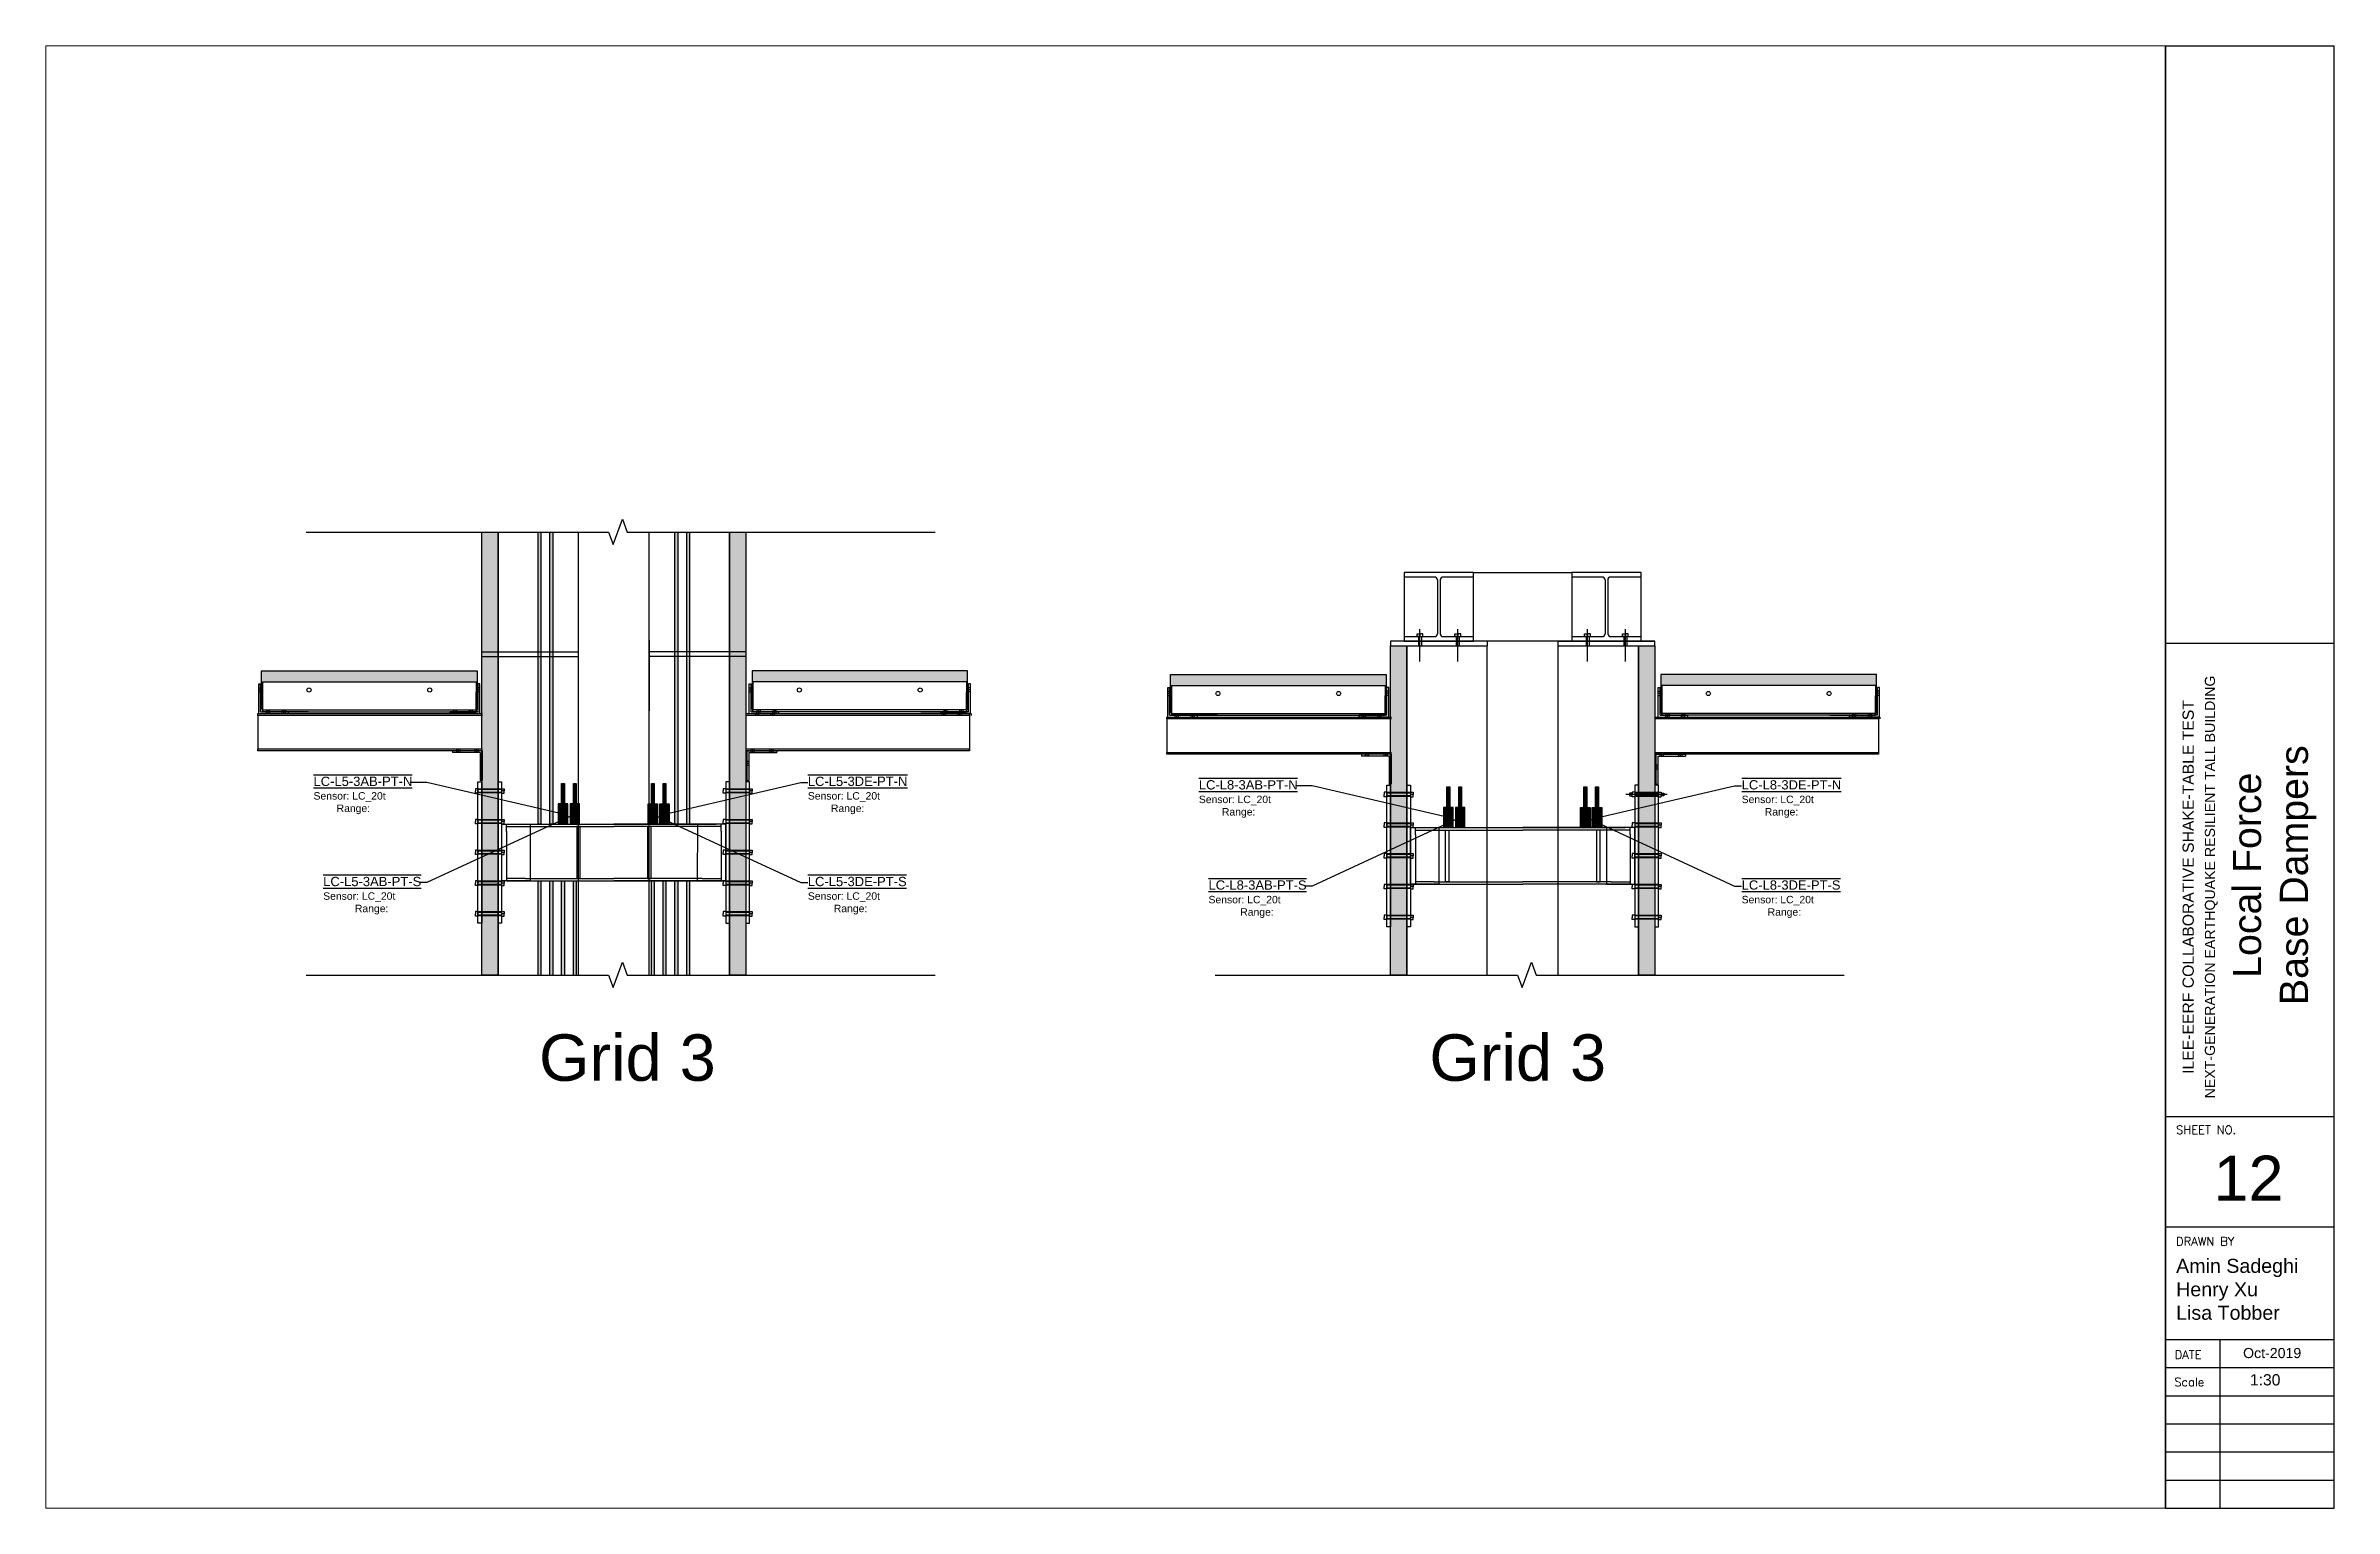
# Paper-space layout '12PT Donut Load Cells' of a CAD drawing. Header units: millimetres. Extents: x 15 to 422, y 10 to 270.
# The model-space entities are those that its viewports show. They can reach past a viewport. Long polylines and large blocks are cut down to what shows.
import ezdxf
from ezdxf import colors
from ezdxf.entities.mleader import LeaderData, LeaderLine
from ezdxf.math import Vec2, Vec3

# ---------------------------------------------------------------- set-up
doc = ezdxf.new("R2010")
doc.units = ezdxf.units.MM
doc.header["$MEASUREMENT"] = 0
for name, pattern in [('ACAD_ISO02W100', [15, 12, -3]), ('CENTER', [50.8, 31.75, -6.35, 6.35, -6.35]), ('DASHED', [19.05, 12.7, -6.35])]:
    doc.linetypes.add(name, pattern=pattern)
for name, color, linetype in [('center', 7, 'CENTER'), ('Dashed', 7, 'DASHED'), ('greygrid', 252, 'CENTER'), ('notation', 6, 'Continuous'), ('Plot', 254, 'Continuous'), ('SolidLine', 7, 'Continuous')]:
    doc.layers.add(name, color=color, linetype=linetype)
doc.styles.get("Standard").update_dxf_attribs({"font": 'arial.ttf'})
doc.styles.add('style1', font='arial.ttf', dxfattribs={"height": 2.5})

psp = doc.layouts.new('12PT Donut Load Cells')

# ---------------------------------------------------------------- texts
at = {"insert": (407, 33.83), "char_height": 2, "width": 9.8438, "attachment_point": 1}
psp.add_mtext('1:30', dxfattribs=at)
at = {"layer": 'SolidLine', "insert": (411.41, 122.54), "char_height": 5, "attachment_point": 5, "rotation": 90, "style": 'style1'}
psp.add_mtext_dynamic_manual_height_columns('\\pxqc;Local Force\\PBase Dampers', width=98.8509, gutter_width=4.71, heights=[18.7], dxfattribs=at)
at = {"layer": 'SolidLine', "insert": (406.76, 68.68), "char_height": 8, "attachment_point": 5, "style": 'style1'}
psp.add_mtext_dynamic_manual_height_columns('\\pxqc;12', width=21.402, gutter_width=4.71, heights=[6.57], dxfattribs=at)

msp = doc.modelspace()

# ---------------------------------------------------------------- texts
at = {"layer": 'greygrid', "lineweight": -2, "ltscale": 0.2, "char_height": 250, "attachment_point": 5}
for insert in [(147159, 7264), (151950, 7264)]:
    msp.add_mtext_dynamic_manual_height_columns('Grid 3', width=5195.11, gutter_width=50, heights=[0], dxfattribs=dict(at, insert=insert))

# ---------------------------------------------------------------- blocks, each defined once
blk = doc.blocks.new('Sign')
at = {"layer": 'SolidLine'}
for p, q in [((392, 270), (422, 270)), ((392, 270), (392, 10)), ((422, 10), (422, 270)), ((392, 163.78), (422, 163.78)), ((392, 79.67), (422, 79.67)), ((392, 60), (422, 60)), ((392, 40), (422, 40)), ((401.67, 40), (401.67, 10)), ((392, 35), (422, 35)), ((392, 30), (422, 30)), ((392, 25), (422, 25)), ((392, 20), (422, 20)), ((392, 15), (422, 15)), ((392, 10), (422, 10))]:
    blk.add_line(p, q, dxfattribs=at)
at = {"layer": 'SolidLine', "attachment_point": 5, "rotation": 90, "style": 'style1'}
for s, width, heights, insert, char_height in [('\\pxqc;{\\C256;\\c0;NEXT-GENERATION EARTHQUAKE RESILIENT TALL BUILDING }', 88.7528, [7.26], (400.14, 120.45), 1.8), ('{\\C256;\\c0;ILEE-EERF COLLABORATIVE SHAKE-TABLE TEST }', 72.1629, [5.73], (396.04, 120.45), 2)]:
    blk.add_mtext_dynamic_manual_height_columns(s, width=width, gutter_width=4.71, heights=heights, dxfattribs=dict(at, insert=insert, char_height=char_height))
at = {"layer": 'SolidLine', "attachment_point": 1, "style": 'style1'}
for s, width, heights, insert, char_height in [('{\\Fsimplex|c134;SHEET NO.}', 16.7819, [2.56], (393.88, 78.02), 1.5), ('{\\Fsimplex|c134;DRAWN BY}', 19.2289, [2.02], (393.88, 58.19), 1.5), ('Amin Sadeghi\\PHenry Xu\\PLisa Tobber', 26.2669, [12.46], (393.88, 54.34), 2.5), ('{\\Fsimplex|c134;DATE}', 7.0156, [1.25], (393.63, 38.03), 1.5), ('Oct-2019', 15.7439, [1.39], (405.79, 38.49), 1.8), ('{\\Fsimplex|c0;Scale}', 7.0156, [1.25], (393.56, 33.19), 1.5)]:
    blk.add_mtext_dynamic_manual_height_columns(s, width=width, gutter_width=4.71, heights=heights, dxfattribs=dict(at, insert=insert, char_height=char_height))
blk = doc.blocks.new('thread78')
at = {"layer": 'center', "ltscale": 0.1}
blk.add_line((432262, 173781), (432484, 173781), dxfattribs=at)
at = {"layer": 'Dashed', "ltscale": 0.08}
for p, q in [((432309, 173791), (432436, 173791)), ((432309, 173789), (432436, 173789)), ((432309, 173773), (432436, 173773)), ((432309, 173771), (432436, 173771))]:
    blk.add_line(p, q, dxfattribs=at)
at = {"layer": 'SolidLine'}
for p, q in [((432280, 173789), (432280, 173773)), ((432295, 173789), (432280, 173789)), ((432280, 173773), (432295, 173773)), ((432295, 173793), (432295, 173781)), ((432309, 173793), (432295, 173793)), ((432295, 173769), (432295, 173781)), ((432295, 173781), (432309, 173781)), ((432309, 173769), (432295, 173769)), ((432309, 173793), (432309, 173769)), ((432436, 173793), (432450, 173793)), ((432436, 173793), (432436, 173769)), ((432436, 173769), (432450, 173769)), ((432450, 173793), (432450, 173781)), ((432450, 173789), (432465, 173789)), ((432450, 173769), (432450, 173781)), ((432465, 173773), (432450, 173773)), ((432465, 173789), (432465, 173773))]:
    blk.add_line(p, q, dxfattribs=at)
blk = doc.blocks.new('*U168')
at = {"true_color": 0xadddf7}
h = blk.add_hatch(color=141, dxfattribs=at)
h.dxf.hatch_style = 1
h.paths.add_polyline_path([(-1899.5, 926.2), (-1899.5, 719.2), (-1894.25, 719.2), (-1894.25, 811.2), (-1894.25, 866.2), (-744.25, 866.2), (-744.25, 719.2), (-739.5, 719.2), (-739.5, 926.2)])
h = blk.add_hatch(color=141, dxfattribs=at)
h.dxf.hatch_style = 1
h.paths.add_polyline_path([(739.5, 926.2), (1899.5, 926.2), (1899.5, 719.2), (1894.25, 719.2), (1894.25, 811.2), (1894.25, 866.2), (744.25, 866.2), (744.25, 719.2), (739.5, 719.2)])
at = {"layer": 'Plot', "ltscale": 0.1}
for p, q in [((-1894.25, 866.2), (-744.25, 866.2)), ((-1894.25, 866.2), (-1894.25, 706.2)), ((-744.25, 866.2), (-744.25, 706.2)), ((744.25, 866.2), (744.25, 706.2)), ((1894.25, 866.2), (744.25, 866.2)), ((1894.25, 866.2), (1894.25, 706.2)), ((-1914.75, 696.2), (-1914.75, 856.2)), ((-1914.75, 856.2), (-1904.75, 856.2)), ((-1914.75, 835.2), (-1904.75, 835.2)), ((-1914.75, 824.2), (-1904.75, 824.2)), ((-1914.75, 813.2), (-1904.75, 813.2)), ((-1904.75, 706.2), (-1904.75, 856.2)), ((-1894.25, 706.2), (-1894.25, 811.2)), ((-744.25, 706.2), (-744.25, 811.2)), ((-734.75, 706.2), (-734.75, 856.2)), ((-724.75, 856.2), (-734.75, 856.2)), ((-724.75, 835.2), (-734.75, 835.2)), ((-724.75, 824.2), (-734.75, 824.2)), ((-724.75, 813.2), (-734.75, 813.2)), ((-724.75, 696.2), (-724.75, 856.2)), ((724.75, 696.2), (724.75, 856.2)), ((724.75, 856.2), (734.75, 856.2)), ((724.75, 835.2), (734.75, 835.2)), ((724.75, 824.2), (734.75, 824.2)), ((724.75, 813.2), (734.75, 813.2)), ((734.75, 706.2), (734.75, 856.2)), ((744.25, 706.2), (744.25, 811.2)), ((1894.25, 706.2), (1894.25, 811.2)), ((1904.75, 706.2), (1904.75, 856.2)), ((1914.75, 856.2), (1904.75, 856.2)), ((1914.75, 835.2), (1904.75, 835.2)), ((1914.75, 824.2), (1904.75, 824.2)), ((1914.75, 813.2), (1904.75, 813.2)), ((1914.75, 696.2), (1914.75, 856.2)), ((-1919.95, 696.2), (-711.2, 696.2)), ((-1919.95, 686.2), (-1919.95, 696.2)), ((-711.2, 686.2), (-1919.95, 686.2)), ((-1919.95, 686.2), (-1919.95, 506.2)), ((-1914.75, 696.2), (-1754.75, 696.2)), ((-1904.75, 706.2), (-1754.75, 706.2)), ((-1894.25, 716.2), (-744.25, 716.2)), ((-1894.25, 706.2), (-744.25, 706.2)), ((-1894.25, 706.2), (-1648.25, 706.2)), ((-1648.25, 706.2), (-1894.25, 706.2)), ((-1873.75, 696.2), (-1873.75, 706.2)), ((-1873.25, 716.2), (-1873.25, 706.2)), ((-1864.75, 716.2), (-1864.75, 706.2)), ((-1864.75, 696.2), (-1864.75, 706.2)), ((-1856.25, 716.2), (-1856.25, 706.2)), ((-1855.75, 696.2), (-1855.75, 706.2)), ((-1788.75, 696.2), (-1788.75, 706.2)), ((-1788.25, 716.2), (-1788.25, 706.2)), ((-1779.75, 716.2), (-1779.75, 706.2)), ((-1779.75, 696.2), (-1779.75, 706.2)), ((-1771.25, 716.2), (-1771.25, 706.2)), ((-1770.75, 696.2), (-1770.75, 706.2)), ((-1754.75, 696.2), (-1754.75, 706.2)), ((-1754.75, 696.2), (-1754.75, 706.2)), ((-884.75, 696.2), (-884.75, 706.2)), ((-734.75, 706.2), (-884.75, 706.2)), ((-884.75, 696.2), (-884.75, 706.2)), ((-724.75, 696.2), (-884.75, 696.2)), ((-868.75, 696.2), (-868.75, 706.2)), ((-868.25, 716.2), (-868.25, 706.2)), ((-859.75, 716.2), (-859.75, 706.2)), ((-859.75, 696.2), (-859.75, 706.2)), ((-851.25, 716.2), (-851.25, 706.2)), ((-850.75, 696.2), (-850.75, 706.2)), ((-783.75, 696.2), (-783.75, 706.2)), ((-783.25, 716.2), (-783.25, 706.2)), ((-774.75, 716.2), (-774.75, 706.2)), ((-774.75, 696.2), (-774.75, 706.2)), ((-766.25, 716.2), (-766.25, 706.2)), ((-765.75, 696.2), (-765.75, 706.2)), ((711.2, 696.2), (1910.45, 696.2)), ((1910.45, 686.2), (711.2, 686.2)), ((724.75, 696.2), (884.75, 696.2)), ((734.75, 706.2), (884.75, 706.2)), ((1894.25, 716.2), (744.25, 716.2)), ((1894.25, 706.2), (744.25, 706.2)), ((756.25, 696.2), (756.25, 686.2)), ((765.25, 696.2), (765.25, 686.2)), ((765.75, 696.2), (765.75, 706.2)), ((766.25, 716.2), (766.25, 706.2)), ((774.25, 696.2), (774.25, 686.2)), ((774.75, 716.2), (774.75, 706.2)), ((774.75, 696.2), (774.75, 706.2)), ((783.25, 716.2), (783.25, 706.2)), ((783.75, 696.2), (783.75, 706.2)), ((841.25, 696.2), (841.25, 686.2)), ((850.25, 696.2), (850.25, 686.2)), ((850.75, 696.2), (850.75, 706.2)), ((851.25, 716.2), (851.25, 706.2)), ((859.25, 696.2), (859.25, 686.2)), ((859.75, 716.2), (859.75, 706.2)), ((859.75, 696.2), (859.75, 706.2)), ((868.25, 716.2), (868.25, 706.2)), ((868.75, 696.2), (868.75, 706.2)), ((884.75, 696.2), (884.75, 706.2)), ((884.75, 696.2), (884.75, 706.2)), ((1894.25, 706.2), (1648.25, 706.2)), ((1648.25, 706.2), (1894.25, 706.2)), ((1754.75, 696.2), (1754.75, 706.2)), ((1904.75, 706.2), (1754.75, 706.2)), ((1754.75, 696.2), (1754.75, 706.2)), ((1914.75, 696.2), (1754.75, 696.2)), ((1761.25, 696.2), (1761.25, 686.2)), ((1770.25, 696.2), (1770.25, 686.2)), ((1770.75, 696.2), (1770.75, 706.2)), ((1771.25, 716.2), (1771.25, 706.2)), ((1779.25, 696.2), (1779.25, 686.2)), ((1779.75, 716.2), (1779.75, 706.2)), ((1779.75, 696.2), (1779.75, 706.2)), ((1788.25, 716.2), (1788.25, 706.2)), ((1788.75, 696.2), (1788.75, 706.2)), ((1846.25, 696.2), (1846.25, 686.2)), ((1855.25, 696.2), (1855.25, 686.2)), ((1855.75, 696.2), (1855.75, 706.2)), ((1856.25, 716.2), (1856.25, 706.2)), ((1864.25, 696.2), (1864.25, 686.2)), ((1864.75, 716.2), (1864.75, 706.2)), ((1864.75, 696.2), (1864.75, 706.2)), ((1873.25, 716.2), (1873.25, 706.2)), ((1873.75, 696.2), (1873.75, 706.2)), ((1910.45, 696.2), (1910.45, 686.2)), ((1910.45, 686.2), (1910.45, 696.2)), ((1910.45, 686.2), (1910.45, 506.2)), ((1910.45, 686.2), (1910.45, 506.2)), ((1919.95, 686.2), (1919.95, 696.2)), ((-1919.95, 506.2), (-711.2, 506.2)), ((-1919.95, 496.2), (-1919.95, 506.2)), ((-711.2, 496.2), (-1919.95, 496.2)), ((-712.45, 496.2), (-872.45, 496.2)), ((-872.45, 496.2), (-872.45, 486.2)), ((-851.45, 506.2), (-851.45, 496.2)), ((-851.45, 496.2), (-851.45, 486.2)), ((-851.45, 496.2), (-851.45, 486.2)), ((-842.45, 506.2), (-842.45, 496.2)), ((-842.45, 496.2), (-842.45, 486.2)), ((-842.45, 496.2), (-842.45, 486.2)), ((-833.45, 506.2), (-833.45, 496.2)), ((-833.45, 496.2), (-833.45, 486.2)), ((-833.45, 496.2), (-833.45, 486.2)), ((-751.45, 506.2), (-751.45, 496.2)), ((-751.45, 496.2), (-751.45, 486.2)), ((-751.45, 496.2), (-751.45, 486.2)), ((-742.45, 506.2), (-742.45, 496.2)), ((-742.45, 496.2), (-742.45, 486.2)), ((-742.45, 496.2), (-742.45, 486.2)), ((-733.45, 506.2), (-733.45, 496.2)), ((-733.45, 496.2), (-733.45, 486.2)), ((-733.45, 496.2), (-733.45, 486.2)), ((-712.45, 496.2), (-712.45, 336.2)), ((711.2, 506.2), (1910.45, 506.2)), ((1910.45, 496.2), (711.2, 496.2)), ((712.45, 496.2), (712.45, 336.2)), ((712.45, 496.2), (872.45, 496.2)), ((733.45, 506.2), (733.45, 496.2)), ((733.45, 496.2), (733.45, 486.2)), ((742.45, 506.2), (742.45, 496.2)), ((742.45, 496.2), (742.45, 486.2)), ((751.45, 506.2), (751.45, 496.2)), ((751.45, 496.2), (751.45, 486.2)), ((833.45, 506.2), (833.45, 496.2)), ((833.45, 496.2), (833.45, 486.2)), ((842.45, 506.2), (842.45, 496.2)), ((842.45, 496.2), (842.45, 486.2)), ((851.45, 506.2), (851.45, 496.2)), ((851.45, 496.2), (851.45, 486.2)), ((872.45, 496.2), (872.45, 486.2)), ((1910.45, 506.2), (1910.45, 496.2)), ((1910.45, 496.2), (1910.45, 506.2)), ((-722.45, 486.2), (-872.45, 486.2)), ((-722.45, 486.2), (-722.45, 336.2)), ((-712.45, 440.2), (-722.45, 440.2)), ((-712.45, 429.2), (-722.45, 429.2)), ((-712.45, 418.2), (-722.45, 418.2)), ((712.45, 440.2), (722.45, 440.2)), ((712.45, 429.2), (722.45, 429.2)), ((712.45, 418.2), (722.45, 418.2)), ((722.45, 486.2), (722.45, 336.2)), ((722.45, 486.2), (872.45, 486.2)), ((-712.45, 336.2), (-722.45, 336.2)), ((712.45, 336.2), (722.45, 336.2))]:
    blk.add_line(p, q, dxfattribs=at)
for points in [[(-1894.25, 719.2), (-1899.5, 719.2), (-1899.5, 926.2), (-739.5, 926.2), (-739.5, 719.2), (-744.25, 719.2)], [(1894.25, 719.2), (1899.5, 719.2), (1899.5, 926.2), (739.5, 926.2), (739.5, 719.2), (744.25, 719.2)]]:
    blk.add_lwpolyline(points, dxfattribs=at)
for centre in [(-1644.5, 823.2), (-994.5, 823.2), (994.5, 823.2), (1644.5, 823.2)]:
    blk.add_circle(centre, 11, dxfattribs=at)
blk = doc.blocks.new('*U167')
at = {"color": 0, "linetype": 'ByBlock', "lineweight": -2, "transparency": 16777216}
blk.add_blockref('*U168', (0, 0), dxfattribs=at)
blk = doc.blocks.new('*U165')
blk.add_blockref('*U167', (0, -631))
blk = doc.blocks.new('*U166')
at = {"layer": 'Plot', "color": 0, "linetype": 'ByBlock', "lineweight": -2, "transparency": 16777216}
blk.add_blockref('*U165', (0, 0), dxfattribs=at)
blk = doc.blocks.new('*U172')
at = {"true_color": 0xadddf7}
h = blk.add_hatch(color=141, dxfattribs=at)
h.dxf.hatch_style = 1
h.paths.add_polyline_path([(-1899.5, 926.2), (-1899.5, 719.2), (-1894.25, 719.2), (-1894.25, 811.2), (-1894.25, 866.2), (-744.25, 866.2), (-744.25, 719.2), (-739.5, 719.2), (-739.5, 926.2)])
h = blk.add_hatch(color=141, dxfattribs=at)
h.dxf.hatch_style = 1
h.paths.add_polyline_path([(739.5, 926.2), (1899.5, 926.2), (1899.5, 719.2), (1894.25, 719.2), (1894.25, 811.2), (1894.25, 866.2), (744.25, 866.2), (744.25, 719.2), (739.5, 719.2)])
at = {"layer": 'Plot', "ltscale": 0.1}
for p, q in [((-1894.25, 866.2), (-744.25, 866.2)), ((-1894.25, 866.2), (-1894.25, 706.2)), ((-744.25, 866.2), (-744.25, 706.2)), ((744.25, 866.2), (744.25, 706.2)), ((1894.25, 866.2), (744.25, 866.2)), ((1894.25, 866.2), (1894.25, 706.2)), ((-1914.75, 696.2), (-1914.75, 856.2)), ((-1914.75, 856.2), (-1904.75, 856.2)), ((-1914.75, 835.2), (-1904.75, 835.2)), ((-1914.75, 824.2), (-1904.75, 824.2)), ((-1914.75, 813.2), (-1904.75, 813.2)), ((-1904.75, 706.2), (-1904.75, 856.2)), ((-1894.25, 706.2), (-1894.25, 811.2)), ((-744.25, 706.2), (-744.25, 811.2)), ((-734.75, 706.2), (-734.75, 856.2)), ((-724.75, 856.2), (-734.75, 856.2)), ((-724.75, 835.2), (-734.75, 835.2)), ((-724.75, 824.2), (-734.75, 824.2)), ((-724.75, 813.2), (-734.75, 813.2)), ((-724.75, 696.2), (-724.75, 856.2)), ((724.75, 696.2), (724.75, 856.2)), ((724.75, 856.2), (734.75, 856.2)), ((724.75, 835.2), (734.75, 835.2)), ((724.75, 824.2), (734.75, 824.2)), ((724.75, 813.2), (734.75, 813.2)), ((734.75, 706.2), (734.75, 856.2)), ((744.25, 706.2), (744.25, 811.2)), ((1894.25, 706.2), (1894.25, 811.2)), ((1904.75, 706.2), (1904.75, 856.2)), ((1914.75, 856.2), (1904.75, 856.2)), ((1914.75, 835.2), (1904.75, 835.2)), ((1914.75, 824.2), (1904.75, 824.2)), ((1914.75, 813.2), (1904.75, 813.2)), ((1914.75, 696.2), (1914.75, 856.2)), ((-1919.95, 696.2), (-711.2, 696.2)), ((-1919.95, 686.2), (-1919.95, 696.2)), ((-711.2, 686.2), (-1919.95, 686.2)), ((-1919.95, 686.2), (-1919.95, 506.2)), ((-1914.75, 696.2), (-1754.75, 696.2)), ((-1904.75, 706.2), (-1754.75, 706.2)), ((-1894.25, 716.2), (-744.25, 716.2)), ((-1894.25, 706.2), (-744.25, 706.2)), ((-1894.25, 706.2), (-1648.25, 706.2)), ((-1648.25, 706.2), (-1894.25, 706.2)), ((-1873.75, 696.2), (-1873.75, 706.2)), ((-1873.25, 716.2), (-1873.25, 706.2)), ((-1864.75, 716.2), (-1864.75, 706.2)), ((-1864.75, 696.2), (-1864.75, 706.2)), ((-1856.25, 716.2), (-1856.25, 706.2)), ((-1855.75, 696.2), (-1855.75, 706.2)), ((-1788.75, 696.2), (-1788.75, 706.2)), ((-1788.25, 716.2), (-1788.25, 706.2)), ((-1779.75, 716.2), (-1779.75, 706.2)), ((-1779.75, 696.2), (-1779.75, 706.2)), ((-1771.25, 716.2), (-1771.25, 706.2)), ((-1770.75, 696.2), (-1770.75, 706.2)), ((-1754.75, 696.2), (-1754.75, 706.2)), ((-1754.75, 696.2), (-1754.75, 706.2)), ((-884.75, 696.2), (-884.75, 706.2)), ((-734.75, 706.2), (-884.75, 706.2)), ((-884.75, 696.2), (-884.75, 706.2)), ((-724.75, 696.2), (-884.75, 696.2)), ((-868.75, 696.2), (-868.75, 706.2)), ((-868.25, 716.2), (-868.25, 706.2)), ((-859.75, 716.2), (-859.75, 706.2)), ((-859.75, 696.2), (-859.75, 706.2)), ((-851.25, 716.2), (-851.25, 706.2)), ((-850.75, 696.2), (-850.75, 706.2)), ((-783.75, 696.2), (-783.75, 706.2)), ((-783.25, 716.2), (-783.25, 706.2)), ((-774.75, 716.2), (-774.75, 706.2)), ((-774.75, 696.2), (-774.75, 706.2)), ((-766.25, 716.2), (-766.25, 706.2)), ((-765.75, 696.2), (-765.75, 706.2)), ((711.2, 696.2), (1910.45, 696.2)), ((1910.45, 686.2), (711.2, 686.2)), ((724.75, 696.2), (884.75, 696.2)), ((734.75, 706.2), (884.75, 706.2)), ((1894.25, 716.2), (744.25, 716.2)), ((1894.25, 706.2), (744.25, 706.2)), ((756.25, 696.2), (756.25, 686.2)), ((765.25, 696.2), (765.25, 686.2)), ((765.75, 696.2), (765.75, 706.2)), ((766.25, 716.2), (766.25, 706.2)), ((774.25, 696.2), (774.25, 686.2)), ((774.75, 716.2), (774.75, 706.2)), ((774.75, 696.2), (774.75, 706.2)), ((783.25, 716.2), (783.25, 706.2)), ((783.75, 696.2), (783.75, 706.2)), ((841.25, 696.2), (841.25, 686.2)), ((850.25, 696.2), (850.25, 686.2)), ((850.75, 696.2), (850.75, 706.2)), ((851.25, 716.2), (851.25, 706.2)), ((859.25, 696.2), (859.25, 686.2)), ((859.75, 716.2), (859.75, 706.2)), ((859.75, 696.2), (859.75, 706.2)), ((868.25, 716.2), (868.25, 706.2)), ((868.75, 696.2), (868.75, 706.2)), ((884.75, 696.2), (884.75, 706.2)), ((884.75, 696.2), (884.75, 706.2)), ((1894.25, 706.2), (1648.25, 706.2)), ((1648.25, 706.2), (1894.25, 706.2)), ((1754.75, 696.2), (1754.75, 706.2)), ((1904.75, 706.2), (1754.75, 706.2)), ((1754.75, 696.2), (1754.75, 706.2)), ((1914.75, 696.2), (1754.75, 696.2)), ((1761.25, 696.2), (1761.25, 686.2)), ((1770.25, 696.2), (1770.25, 686.2)), ((1770.75, 696.2), (1770.75, 706.2)), ((1771.25, 716.2), (1771.25, 706.2)), ((1779.25, 696.2), (1779.25, 686.2)), ((1779.75, 716.2), (1779.75, 706.2)), ((1779.75, 696.2), (1779.75, 706.2)), ((1788.25, 716.2), (1788.25, 706.2)), ((1788.75, 696.2), (1788.75, 706.2)), ((1846.25, 696.2), (1846.25, 686.2)), ((1855.25, 696.2), (1855.25, 686.2)), ((1855.75, 696.2), (1855.75, 706.2)), ((1856.25, 716.2), (1856.25, 706.2)), ((1864.25, 696.2), (1864.25, 686.2)), ((1864.75, 716.2), (1864.75, 706.2)), ((1864.75, 696.2), (1864.75, 706.2)), ((1873.25, 716.2), (1873.25, 706.2)), ((1873.75, 696.2), (1873.75, 706.2)), ((1910.45, 696.2), (1910.45, 686.2)), ((1910.45, 686.2), (1910.45, 696.2)), ((1910.45, 686.2), (1910.45, 506.2)), ((1910.45, 686.2), (1910.45, 506.2)), ((1919.95, 686.2), (1919.95, 696.2)), ((-1919.95, 506.2), (-711.2, 506.2)), ((-1919.95, 496.2), (-1919.95, 506.2)), ((-711.2, 496.2), (-1919.95, 496.2)), ((-712.45, 496.2), (-872.45, 496.2)), ((-872.45, 496.2), (-872.45, 486.2)), ((-851.45, 506.2), (-851.45, 496.2)), ((-851.45, 496.2), (-851.45, 486.2)), ((-851.45, 496.2), (-851.45, 486.2)), ((-842.45, 506.2), (-842.45, 496.2)), ((-842.45, 496.2), (-842.45, 486.2)), ((-842.45, 496.2), (-842.45, 486.2)), ((-833.45, 506.2), (-833.45, 496.2)), ((-833.45, 496.2), (-833.45, 486.2)), ((-833.45, 496.2), (-833.45, 486.2)), ((-751.45, 506.2), (-751.45, 496.2)), ((-751.45, 496.2), (-751.45, 486.2)), ((-751.45, 496.2), (-751.45, 486.2)), ((-742.45, 506.2), (-742.45, 496.2)), ((-742.45, 496.2), (-742.45, 486.2)), ((-742.45, 496.2), (-742.45, 486.2)), ((-733.45, 506.2), (-733.45, 496.2)), ((-733.45, 496.2), (-733.45, 486.2)), ((-733.45, 496.2), (-733.45, 486.2)), ((-712.45, 496.2), (-712.45, 336.2)), ((711.2, 506.2), (1910.45, 506.2)), ((1910.45, 496.2), (711.2, 496.2)), ((712.45, 496.2), (712.45, 336.2)), ((712.45, 496.2), (872.45, 496.2)), ((733.45, 506.2), (733.45, 496.2)), ((733.45, 496.2), (733.45, 486.2)), ((742.45, 506.2), (742.45, 496.2)), ((742.45, 496.2), (742.45, 486.2)), ((751.45, 506.2), (751.45, 496.2)), ((751.45, 496.2), (751.45, 486.2)), ((833.45, 506.2), (833.45, 496.2)), ((833.45, 496.2), (833.45, 486.2)), ((842.45, 506.2), (842.45, 496.2)), ((842.45, 496.2), (842.45, 486.2)), ((851.45, 506.2), (851.45, 496.2)), ((851.45, 496.2), (851.45, 486.2)), ((872.45, 496.2), (872.45, 486.2)), ((1910.45, 506.2), (1910.45, 496.2)), ((1910.45, 496.2), (1910.45, 506.2)), ((-722.45, 486.2), (-872.45, 486.2)), ((-722.45, 486.2), (-722.45, 336.2)), ((-712.45, 440.2), (-722.45, 440.2)), ((-712.45, 429.2), (-722.45, 429.2)), ((-712.45, 418.2), (-722.45, 418.2)), ((712.45, 440.2), (722.45, 440.2)), ((712.45, 429.2), (722.45, 429.2)), ((712.45, 418.2), (722.45, 418.2)), ((722.45, 486.2), (722.45, 336.2)), ((722.45, 486.2), (872.45, 486.2)), ((-712.45, 336.2), (-722.45, 336.2)), ((712.45, 336.2), (722.45, 336.2))]:
    blk.add_line(p, q, dxfattribs=at)
for points in [[(-1894.25, 719.2), (-1899.5, 719.2), (-1899.5, 926.2), (-739.5, 926.2), (-739.5, 719.2), (-744.25, 719.2)], [(1894.25, 719.2), (1899.5, 719.2), (1899.5, 926.2), (739.5, 926.2), (739.5, 719.2), (744.25, 719.2)]]:
    blk.add_lwpolyline(points, dxfattribs=at)
for centre in [(-1644.5, 823.2), (-994.5, 823.2), (994.5, 823.2), (1644.5, 823.2)]:
    blk.add_circle(centre, 11, dxfattribs=at)
blk = doc.blocks.new('*U171')
at = {"color": 0, "linetype": 'ByBlock', "lineweight": -2, "transparency": 16777216}
blk.add_blockref('*U172', (0, 0), dxfattribs=at)
blk = doc.blocks.new('*U169')
blk.add_blockref('*U171', (0, -631))
blk = doc.blocks.new('*U170')
at = {"layer": 'Plot', "color": 0, "linetype": 'ByBlock', "lineweight": -2, "transparency": 16777216}
blk.add_blockref('*U169', (0, 0), dxfattribs=at)

# ---------------------------------------------------------------- hatches: boundary and pattern name
h = msp.add_hatch(color=9)
h.dxf.hatch_style = 1
h.paths.add_polyline_path([(146464, 10093), (146375, 10093), (146375, 7710), (146464, 7710)])
h = msp.add_hatch(color=256)
h.dxf.hatch_style = 1
h.paths.add_polyline_path([(146693, 10093), (146678, 10093), (146678, 8522), (146693, 8522)])
h = msp.add_hatch(color=256)
h.dxf.hatch_style = 1
h.paths.add_polyline_path([(146757, 10093), (146742, 10093), (146742, 8522), (146757, 8522)])
h = msp.add_hatch(color=256)
h.dxf.hatch_style = 1
h.paths.add_polyline_path([(147430, 10093), (147415, 10093), (147415, 8522), (147430, 8522)])
h = msp.add_hatch(color=256)
h.dxf.hatch_style = 1
h.paths.add_polyline_path([(147494, 10093), (147478, 10093), (147478, 8522), (147494, 8522)])
h = msp.add_hatch(color=9)
h.dxf.hatch_style = 1
h.paths.add_polyline_path([(147797, 10093), (147708, 10093), (147708, 7710), (147797, 7710)])
h = msp.add_hatch(color=9)
h.dxf.hatch_style = 1
h.paths.add_polyline_path([(151354, 9481), (151265, 9481), (151265, 7710), (151354, 7710)])
h = msp.add_hatch(color=9)
h.dxf.hatch_style = 1
h.paths.add_polyline_path([(152688, 9481), (152599, 9481), (152599, 7710), (152688, 7710)])
h = msp.add_hatch(color=1)
h.dxf.hatch_style = 1
h.paths.add_polyline_path([(146838, 8630), (146787, 8630), (146787, 8522), (146838, 8522)])
h = msp.add_hatch(color=256)
h.dxf.hatch_style = 1
h.paths.add_polyline_path([(146820, 8741), (146805, 8741), (146805, 8630), (146820, 8630)])
h = msp.add_hatch(color=1)
h.dxf.hatch_style = 1
h.paths.add_polyline_path([(146902, 8630), (146851, 8630), (146851, 8522), (146902, 8522)])
h = msp.add_hatch(color=256)
h.dxf.hatch_style = 1
h.paths.add_polyline_path([(146884, 8741), (146869, 8741), (146869, 8630), (146884, 8630)])
h = msp.add_hatch(color=1)
h.dxf.hatch_style = 1
h.paths.add_polyline_path([(147321, 8630), (147270, 8630), (147270, 8522), (147321, 8522)])
h = msp.add_hatch(color=256)
h.dxf.hatch_style = 1
h.paths.add_polyline_path([(147303, 8741), (147288, 8741), (147288, 8630), (147303, 8630)])
h = msp.add_hatch(color=1)
h.dxf.hatch_style = 1
h.paths.add_polyline_path([(147384, 8630), (147333, 8630), (147333, 8522), (147384, 8522)])
h = msp.add_hatch(color=256)
h.dxf.hatch_style = 1
h.paths.add_polyline_path([(147366, 8741), (147351, 8741), (147351, 8630), (147366, 8630)])
h = msp.add_hatch(color=256)
h.dxf.hatch_style = 1
h.paths.add_polyline_path([(151584, 8722), (151569, 8722), (151569, 8611), (151584, 8611)])
h = msp.add_hatch(color=256)
h.dxf.hatch_style = 1
h.paths.add_polyline_path([(151648, 8722), (151633, 8722), (151633, 8611), (151648, 8611)])
h = msp.add_hatch(color=256)
h.dxf.hatch_style = 1
h.paths.add_polyline_path([(152321, 8722), (152306, 8722), (152306, 8611), (152321, 8611)])
h = msp.add_hatch(color=256)
h.dxf.hatch_style = 1
h.paths.add_polyline_path([(152384, 8722), (152369, 8722), (152369, 8611), (152384, 8611)])
h = msp.add_hatch(color=1)
h.dxf.hatch_style = 1
h.paths.add_polyline_path([(151551, 8503), (151602, 8503), (151602, 8611), (151551, 8611)])
h = msp.add_hatch(color=1)
h.dxf.hatch_style = 1
h.paths.add_polyline_path([(151666, 8611), (151615, 8611), (151615, 8503), (151666, 8503)])
h = msp.add_hatch(color=1)
h.dxf.hatch_style = 1
h.paths.add_polyline_path([(152339, 8611), (152288, 8611), (152288, 8503), (152339, 8503)])
h = msp.add_hatch(color=1)
h.dxf.hatch_style = 1
h.paths.add_polyline_path([(152402, 8611), (152351, 8611), (152351, 8503), (152402, 8503)])
h = msp.add_hatch(color=256)
h.dxf.hatch_style = 1
h.paths.add_polyline_path([(146678, 7710), (146693, 7710), (146693, 8217), (146678, 8217)])
h = msp.add_hatch(color=256)
h.dxf.hatch_style = 1
h.paths.add_polyline_path([(146742, 7710), (146757, 7710), (146757, 8217), (146742, 8217)])
h = msp.add_hatch(color=256)
h.dxf.hatch_style = 1
h.paths.add_polyline_path([(146805, 7710), (146820, 7710), (146820, 8217), (146805, 8217)])
h = msp.add_hatch(color=256)
h.dxf.hatch_style = 1
h.paths.add_polyline_path([(146869, 7710), (146884, 7710), (146884, 8217), (146869, 8217)])
h = msp.add_hatch(color=256)
h.dxf.hatch_style = 1
h.paths.add_polyline_path([(147288, 7710), (147303, 7710), (147303, 8217), (147288, 8217)])
h = msp.add_hatch(color=256)
h.dxf.hatch_style = 1
h.paths.add_polyline_path([(147351, 7710), (147366, 7710), (147366, 8217), (147351, 8217)])
h = msp.add_hatch(color=256)
h.dxf.hatch_style = 1
h.paths.add_polyline_path([(147415, 7710), (147430, 7710), (147430, 8217), (147415, 8217)])
h = msp.add_hatch(color=256)
h.dxf.hatch_style = 1
h.paths.add_polyline_path([(147478, 7710), (147493, 7710), (147493, 8217), (147478, 8217)])

# ---------------------------------------------------------------- linework, layer by layer
for points in [[(146375, 10093), (146464, 10093), (146464, 7710), (146375, 7710)], [(147708, 10093), (147797, 10093), (147797, 7710), (147708, 7710)], [(151265, 9481), (151354, 9481), (151354, 7710), (151265, 7710)], [(152599, 9481), (152688, 9481), (152688, 7710), (152599, 7710)], [(146805, 8741), (146820, 8741), (146820, 8630), (146805, 8630)], [(146805, 8741), (146820, 8741), (146820, 8630), (146805, 8630)], [(146869, 8741), (146884, 8741), (146884, 8630), (146869, 8630)], [(146869, 8741), (146884, 8741), (146884, 8630), (146869, 8630)], [(147288, 8741), (147303, 8741), (147303, 8630), (147288, 8630)], [(147288, 8741), (147303, 8741), (147303, 8630), (147288, 8630)], [(147351, 8741), (147366, 8741), (147366, 8630), (147351, 8630)], [(147351, 8741), (147366, 8741), (147366, 8630), (147351, 8630)], [(151569, 8722), (151584, 8722), (151584, 8611), (151569, 8611)], [(151569, 8722), (151584, 8722), (151584, 8611), (151569, 8611)], [(151633, 8722), (151648, 8722), (151648, 8611), (151633, 8611)], [(151633, 8722), (151648, 8722), (151648, 8611), (151633, 8611)], [(152306, 8722), (152321, 8722), (152321, 8611), (152306, 8611)], [(152306, 8722), (152321, 8722), (152321, 8611), (152306, 8611)], [(152369, 8722), (152384, 8722), (152384, 8611), (152369, 8611)], [(152369, 8722), (152384, 8722), (152384, 8611), (152369, 8611)]]:
    msp.add_lwpolyline(points, close=True)
for points in [[(146693, 10093), (146693, 8522), (146678, 8522), (146678, 10093)], [(146693, 10093), (146693, 8522), (146678, 8522), (146678, 10093)], [(146757, 10093), (146757, 8522), (146742, 8522), (146742, 10093)], [(146757, 10093), (146757, 8522), (146742, 8522), (146742, 10093)], [(147430, 10093), (147430, 8522), (147415, 8522), (147415, 10093)], [(147430, 10093), (147430, 8522), (147415, 8522), (147415, 10093)], [(147494, 10093), (147494, 8522), (147478, 8522), (147478, 10093)], [(147494, 10093), (147494, 8522), (147478, 8522), (147478, 10093)], [(146678, 7710), (146678, 8217), (146693, 8217), (146693, 7710)], [(146678, 7710), (146678, 8217), (146693, 8217), (146693, 7710)], [(146742, 7710), (146742, 8217), (146757, 8217), (146757, 7710)], [(146742, 7710), (146742, 8217), (146757, 8217), (146757, 7710)], [(146805, 7710), (146805, 8217), (146820, 8217), (146820, 7710)], [(146805, 7710), (146805, 8217), (146820, 8217), (146820, 7710)], [(146869, 7710), (146869, 8217), (146884, 8217), (146884, 7710)], [(146869, 7710), (146869, 8217), (146884, 8217), (146884, 7710)], [(147288, 7710), (147288, 8217), (147303, 8217), (147303, 7710)], [(147288, 7710), (147288, 8217), (147303, 8217), (147303, 7710)], [(147351, 7710), (147351, 8217), (147366, 8217), (147366, 7710)], [(147351, 7710), (147351, 8217), (147366, 8217), (147366, 7710)], [(147415, 7710), (147415, 8217), (147430, 8217), (147430, 7710)], [(147415, 7710), (147415, 8217), (147430, 8217), (147430, 7710)], [(147478, 7710), (147478, 8217), (147493, 8217), (147493, 7710)], [(147478, 7710), (147478, 8217), (147493, 8217), (147493, 7710)]]:
    msp.add_lwpolyline(points)
at = {"layer": 'center', "ltscale": 0.1}
for p, q in [((151424, 9397), (151424, 9570)), ((151627, 9397), (151627, 9570)), ((152326, 9397), (152326, 9570)), ((152529, 9397), (152529, 9570))]:
    msp.add_line(p, q, dxfattribs=at)
at = {"layer": 'Dashed', "ltscale": 0.1}
for p, q in [((147276, 9512), (147276, 9131)), ((151416, 9530), (151416, 9481)), ((151432, 9530), (151432, 9481)), ((151619, 9530), (151619, 9481)), ((151635, 9530), (151635, 9481)), ((152318, 9530), (152318, 9481)), ((152334, 9530), (152334, 9481)), ((152521, 9530), (152521, 9481)), ((152537, 9530), (152537, 9481))]:
    msp.add_line(p, q, dxfattribs=at)
at = {"layer": 'Dashed', "ltscale": 0.08}
for p, q in [((146482, 8710), (146355, 8710)), ((146482, 8708), (146355, 8708)), ((146482, 8692), (146355, 8692)), ((146482, 8690), (146355, 8690)), ((147816, 8710), (147689, 8710)), ((147816, 8708), (147689, 8708)), ((147816, 8692), (147689, 8692)), ((147816, 8690), (147689, 8690)), ((151373, 8691), (151246, 8691)), ((151373, 8689), (151246, 8689)), ((151373, 8673), (151246, 8673)), ((151373, 8671), (151246, 8671)), ((152707, 8691), (152580, 8691)), ((152707, 8689), (152580, 8689)), ((152707, 8673), (152580, 8673)), ((152707, 8671), (152580, 8671)), ((146482, 8545), (146355, 8545)), ((146482, 8543), (146355, 8543)), ((146482, 8527), (146355, 8527)), ((146482, 8525), (146355, 8525)), ((147816, 8545), (147689, 8545)), ((147816, 8543), (147689, 8543)), ((147816, 8527), (147689, 8527)), ((147816, 8525), (147689, 8525)), ((151373, 8526), (151246, 8526)), ((151373, 8524), (151246, 8524)), ((151373, 8508), (151246, 8508)), ((151373, 8506), (151246, 8506)), ((152707, 8526), (152580, 8526)), ((152707, 8524), (152580, 8524)), ((152707, 8508), (152580, 8508)), ((152707, 8506), (152580, 8506)), ((146482, 8379), (146355, 8379)), ((146482, 8377), (146355, 8377)), ((147816, 8379), (147689, 8379)), ((147816, 8377), (147689, 8377)), ((146482, 8362), (146355, 8362)), ((146482, 8360), (146355, 8360)), ((147816, 8362), (147689, 8362)), ((147816, 8360), (147689, 8360)), ((151373, 8361), (151246, 8361)), ((151373, 8359), (151246, 8359)), ((151373, 8343), (151246, 8343)), ((151373, 8341), (151246, 8341)), ((152707, 8361), (152580, 8361)), ((152707, 8359), (152580, 8359)), ((152707, 8343), (152580, 8343)), ((152707, 8341), (152580, 8341)), ((146482, 8214), (146355, 8214)), ((146482, 8212), (146355, 8212)), ((146482, 8196), (146355, 8196)), ((146482, 8194), (146355, 8194)), ((147816, 8214), (147689, 8214)), ((147816, 8212), (147689, 8212)), ((147816, 8196), (147689, 8196)), ((147816, 8194), (147689, 8194)), ((151373, 8196), (151246, 8196)), ((151373, 8194), (151246, 8194)), ((151373, 8178), (151246, 8178)), ((151373, 8176), (151246, 8176)), ((152707, 8196), (152580, 8196)), ((152707, 8194), (152580, 8194)), ((152707, 8178), (152580, 8178)), ((152707, 8176), (152580, 8176)), ((146482, 8049), (146355, 8049)), ((146482, 8047), (146355, 8047)), ((146482, 8031), (146355, 8031)), ((146482, 8029), (146355, 8029)), ((147816, 8049), (147689, 8049)), ((147816, 8047), (147689, 8047)), ((147816, 8031), (147689, 8031)), ((147816, 8029), (147689, 8029)), ((151373, 8030), (151246, 8030)), ((151373, 8028), (151246, 8028)), ((151373, 8013), (151246, 8013)), ((151373, 8011), (151246, 8011)), ((152707, 8030), (152580, 8030)), ((152707, 8028), (152580, 8028)), ((152707, 8013), (152580, 8013)), ((152707, 8011), (152580, 8011))]:
    msp.add_line(p, q, dxfattribs=at)
at = {"layer": 'Dashed', "linetype": 'ACAD_ISO02W100', "ltscale": 0.1}
for points in [[(146483, 8522), (146635, 8522), (146635, 8217), (146483, 8217)], [(147689, 8522), (147537, 8522), (147535, 8217), (147688, 8217)], [(151373, 8503), (151526, 8503), (151526, 8198), (151373, 8198)], [(152580, 8503), (152428, 8503), (152428, 8198), (152580, 8198)]]:
    msp.add_lwpolyline(points, close=True, dxfattribs=at)
at = {"layer": 'greygrid', "lineweight": -2, "ltscale": 0.2}
for p, q in [((146895, 7710), (146895, 10093)), ((147276, 7710), (147276, 10093))]:
    msp.add_line(p, q, dxfattribs=at)
at = {"layer": 'Plot', "ltscale": 0.1}
for p, q in [((146508, 8255), (146508, 8217)), ((147664, 8255), (147664, 8217)), ((146610, 8230), (146508, 8230)), ((146508, 8217), (146610, 8217)), ((147562, 8230), (147664, 8230)), ((147670, 8217), (147562, 8217)), ((151392, 8198), (151500, 8198)), ((151399, 8236), (151399, 8198)), ((151500, 8211), (151399, 8211)), ((152453, 8211), (152555, 8211)), ((152561, 8198), (152453, 8198)), ((152555, 8236), (152555, 8198))]:
    msp.add_line(p, q, dxfattribs=at)
at = {"layer": 'Plot', "color": 7}
for points in [[(145430, 10093), (147058, 10093), (147083, 10025), (147133, 10162), (147158, 10093), (148815, 10093)], [(145430, 7710), (147058, 7710), (147083, 7642), (147133, 7779), (147158, 7710), (148815, 7710)], [(150321, 7710), (151949, 7710), (151974, 7642), (152024, 7779), (152049, 7710), (153706, 7710)]]:
    msp.add_lwpolyline(points, dxfattribs=at)
at = {"layer": 'Plot', "ltscale": 0.1}
for points in [[(146838, 8630), (146787, 8630), (146787, 8522), (146838, 8522)], [(146902, 8630), (146851, 8630), (146851, 8522), (146902, 8522)], [(147270, 8630), (147321, 8630), (147321, 8522), (147270, 8522)], [(147333, 8630), (147384, 8630), (147384, 8522), (147333, 8522)], [(151602, 8611), (151551, 8611), (151551, 8503), (151602, 8503)], [(151666, 8611), (151615, 8611), (151615, 8503), (151666, 8503)], [(152288, 8611), (152339, 8611), (152339, 8503), (152288, 8503)], [(152351, 8611), (152402, 8611), (152402, 8503), (152351, 8503)]]:
    msp.add_lwpolyline(points, close=True, dxfattribs=at)
at = {"layer": 'SolidLine'}
for p, q in [((146895, 9512), (146895, 10093)), ((147276, 9512), (147276, 10093)), ((151712, 9875), (152241, 9875)), ((151339, 9851), (151502, 9851)), ((151518, 9835), (151518, 9546)), ((151533, 9835), (151533, 9546)), ((151549, 9851), (151712, 9851)), ((152241, 9851), (152404, 9851)), ((152420, 9835), (152420, 9546)), ((152435, 9835), (152435, 9546)), ((152450, 9851), (152614, 9851)), ((151339, 9530), (151502, 9530)), ((151549, 9530), (151712, 9530)), ((151786, 9506), (151786, 9481)), ((152167, 9481), (152167, 9506)), ((152241, 9530), (152404, 9530)), ((152451, 9530), (152614, 9530)), ((151786, 7710), (151786, 9481)), ((152167, 7710), (152167, 9481)), ((146342, 8712), (146342, 8700)), ((146355, 8712), (146342, 8712)), ((146342, 8688), (146342, 8700)), ((146355, 8688), (146342, 8688)), ((146355, 8712), (146355, 8688)), ((146482, 8712), (146496, 8712)), ((146482, 8712), (146482, 8688)), ((146496, 8700), (146482, 8700)), ((146482, 8688), (146496, 8688)), ((146496, 8712), (146496, 8700)), ((146496, 8688), (146496, 8700)), ((147675, 8712), (147675, 8700)), ((147689, 8712), (147675, 8712)), ((147675, 8688), (147675, 8700)), ((147689, 8688), (147675, 8688)), ((147689, 8712), (147689, 8688)), ((147816, 8712), (147830, 8712)), ((147816, 8712), (147816, 8688)), ((147830, 8700), (147816, 8700)), ((147816, 8688), (147830, 8688)), ((147830, 8712), (147830, 8700)), ((147830, 8688), (147830, 8700)), ((151232, 8693), (151232, 8681)), ((151246, 8693), (151232, 8693)), ((151232, 8669), (151232, 8681)), ((151246, 8669), (151232, 8669)), ((151246, 8693), (151246, 8669)), ((151373, 8693), (151387, 8693)), ((151373, 8693), (151373, 8669)), ((151387, 8681), (151373, 8681)), ((151373, 8669), (151387, 8669)), ((151387, 8693), (151387, 8681)), ((151387, 8669), (151387, 8681)), ((152566, 8693), (152566, 8681)), ((152580, 8693), (152566, 8693)), ((152566, 8669), (152566, 8681)), ((152580, 8669), (152566, 8669)), ((152580, 8693), (152580, 8669)), ((152707, 8693), (152721, 8693)), ((152707, 8693), (152707, 8669)), ((152721, 8681), (152707, 8681)), ((152707, 8669), (152721, 8669)), ((152721, 8693), (152721, 8681)), ((152721, 8669), (152721, 8681)), ((146342, 8546), (146342, 8535)), ((146355, 8546), (146342, 8546)), ((146342, 8523), (146342, 8535)), ((146355, 8523), (146342, 8523)), ((146355, 8546), (146355, 8523)), ((146482, 8546), (146496, 8546)), ((146482, 8546), (146482, 8523)), ((146496, 8535), (146482, 8535)), ((146482, 8523), (146496, 8523)), ((146496, 8546), (146496, 8535)), ((146496, 8523), (146496, 8535)), ((146502, 8522), (147086, 8522)), ((146508, 8509), (147086, 8509)), ((147670, 8522), (147086, 8522)), ((147664, 8509), (147086, 8509)), ((147675, 8546), (147675, 8535)), ((147689, 8546), (147675, 8546)), ((147675, 8523), (147675, 8535)), ((147689, 8523), (147675, 8523)), ((147689, 8546), (147689, 8523)), ((147816, 8546), (147830, 8546)), ((147816, 8546), (147816, 8523)), ((147830, 8535), (147816, 8535)), ((147816, 8523), (147830, 8523)), ((147830, 8546), (147830, 8535)), ((147830, 8523), (147830, 8535)), ((151232, 8528), (151232, 8516)), ((151246, 8528), (151232, 8528)), ((151232, 8504), (151232, 8516)), ((151246, 8504), (151232, 8504)), ((151246, 8528), (151246, 8504)), ((151373, 8528), (151387, 8528)), ((151373, 8528), (151373, 8504)), ((151387, 8516), (151373, 8516)), ((151373, 8504), (151387, 8504)), ((151387, 8528), (151387, 8516)), ((151387, 8504), (151387, 8516)), ((151392, 8503), (151977, 8503)), ((152561, 8503), (151977, 8503)), ((152566, 8528), (152566, 8516)), ((152580, 8528), (152566, 8528)), ((152566, 8504), (152566, 8516)), ((152580, 8504), (152566, 8504)), ((152580, 8528), (152580, 8504)), ((152707, 8528), (152721, 8528)), ((152707, 8528), (152707, 8504)), ((152721, 8516), (152707, 8516)), ((152707, 8504), (152721, 8504)), ((152721, 8528), (152721, 8516)), ((152721, 8504), (152721, 8516)), ((146342, 8381), (146342, 8369)), ((146355, 8381), (146342, 8381)), ((146355, 8381), (146355, 8358)), ((146482, 8381), (146496, 8381)), ((146482, 8381), (146482, 8358)), ((146496, 8381), (146496, 8369)), ((147675, 8381), (147675, 8369)), ((147689, 8381), (147675, 8381)), ((147689, 8381), (147689, 8358)), ((147816, 8381), (147830, 8381)), ((147816, 8381), (147816, 8358)), ((147830, 8381), (147830, 8369)), ((151399, 8490), (151977, 8490)), ((151399, 8452), (151399, 8249)), ((152555, 8490), (151977, 8490)), ((152555, 8452), (152555, 8249)), ((146342, 8358), (146342, 8369)), ((146355, 8358), (146342, 8358)), ((146496, 8369), (146482, 8369)), ((146482, 8358), (146496, 8358)), ((146496, 8358), (146496, 8369)), ((147675, 8358), (147675, 8369)), ((147689, 8358), (147675, 8358)), ((147830, 8369), (147816, 8369)), ((147816, 8358), (147830, 8358)), ((147830, 8358), (147830, 8369)), ((151232, 8363), (151232, 8351)), ((151246, 8363), (151232, 8363)), ((151232, 8339), (151232, 8351)), ((151246, 8339), (151232, 8339)), ((151246, 8363), (151246, 8339)), ((151373, 8363), (151387, 8363)), ((151373, 8363), (151373, 8339)), ((151387, 8351), (151373, 8351)), ((151373, 8339), (151387, 8339)), ((151387, 8363), (151387, 8351)), ((151387, 8339), (151387, 8351)), ((152566, 8363), (152566, 8351)), ((152580, 8363), (152566, 8363)), ((152566, 8339), (152566, 8351)), ((152580, 8339), (152566, 8339)), ((152580, 8363), (152580, 8339)), ((152707, 8363), (152721, 8363)), ((152707, 8363), (152707, 8339)), ((152721, 8351), (152707, 8351)), ((152707, 8339), (152721, 8339)), ((152721, 8363), (152721, 8351)), ((152721, 8339), (152721, 8351)), ((146342, 8216), (146342, 8204)), ((146355, 8216), (146342, 8216)), ((146342, 8192), (146342, 8204)), ((146355, 8192), (146342, 8192)), ((146355, 8216), (146355, 8192)), ((146482, 8216), (146496, 8216)), ((146482, 8216), (146482, 8192)), ((146496, 8204), (146482, 8204)), ((146482, 8192), (146496, 8192)), ((146496, 8216), (146496, 8204)), ((146496, 8192), (146496, 8204)), ((146610, 8230), (147086, 8230)), ((146610, 8217), (147086, 8217)), ((147562, 8230), (147086, 8230)), ((147562, 8217), (147086, 8217)), ((147675, 8216), (147675, 8204)), ((147689, 8216), (147675, 8216)), ((147675, 8192), (147675, 8204)), ((147689, 8192), (147675, 8192)), ((147689, 8216), (147689, 8192)), ((147816, 8216), (147830, 8216)), ((147816, 8216), (147816, 8192)), ((147830, 8204), (147816, 8204)), ((147816, 8192), (147830, 8192)), ((147830, 8216), (147830, 8204)), ((147830, 8192), (147830, 8204)), ((151232, 8197), (151232, 8186)), ((151246, 8197), (151232, 8197)), ((151232, 8174), (151232, 8186)), ((151246, 8174), (151232, 8174)), ((151246, 8197), (151246, 8174)), ((151373, 8197), (151387, 8197)), ((151373, 8197), (151373, 8174)), ((151387, 8186), (151373, 8186)), ((151373, 8174), (151387, 8174)), ((151387, 8197), (151387, 8186)), ((151387, 8174), (151387, 8186)), ((151500, 8211), (151977, 8211)), ((151500, 8198), (151977, 8198)), ((152453, 8211), (151977, 8211)), ((152453, 8198), (151977, 8198)), ((152566, 8197), (152566, 8186)), ((152580, 8197), (152566, 8197)), ((152566, 8174), (152566, 8186)), ((152580, 8174), (152566, 8174)), ((152580, 8197), (152580, 8174)), ((152707, 8197), (152721, 8197)), ((152707, 8197), (152707, 8174)), ((152721, 8186), (152707, 8186)), ((152707, 8174), (152721, 8174)), ((152721, 8197), (152721, 8186)), ((152721, 8174), (152721, 8186)), ((146342, 8051), (146342, 8039)), ((146355, 8051), (146342, 8051)), ((146342, 8027), (146342, 8039)), ((146355, 8027), (146342, 8027)), ((146355, 8051), (146355, 8027)), ((146482, 8051), (146496, 8051)), ((146482, 8051), (146482, 8027)), ((146496, 8039), (146482, 8039)), ((146482, 8027), (146496, 8027)), ((146496, 8051), (146496, 8039)), ((146496, 8027), (146496, 8039)), ((147675, 8051), (147675, 8039)), ((147689, 8051), (147675, 8051)), ((147675, 8027), (147675, 8039)), ((147689, 8027), (147675, 8027)), ((147689, 8051), (147689, 8027)), ((147816, 8051), (147830, 8051)), ((147816, 8051), (147816, 8027)), ((147830, 8039), (147816, 8039)), ((147816, 8027), (147830, 8027)), ((147830, 8051), (147830, 8039)), ((147830, 8027), (147830, 8039)), ((151232, 8032), (151232, 8020)), ((151246, 8032), (151232, 8032)), ((151232, 8009), (151232, 8020)), ((151246, 8009), (151232, 8009)), ((151246, 8032), (151246, 8009)), ((151373, 8032), (151387, 8032)), ((151373, 8032), (151373, 8009)), ((151387, 8020), (151373, 8020)), ((151373, 8009), (151387, 8009)), ((151387, 8032), (151387, 8020)), ((151387, 8009), (151387, 8020)), ((152566, 8032), (152566, 8020)), ((152580, 8032), (152566, 8032)), ((152566, 8009), (152566, 8020)), ((152580, 8009), (152566, 8009)), ((152580, 8032), (152580, 8009)), ((152707, 8032), (152721, 8032)), ((152707, 8032), (152707, 8009)), ((152721, 8020), (152707, 8020)), ((152707, 8009), (152721, 8009)), ((152721, 8032), (152721, 8020)), ((152721, 8009), (152721, 8020)), ((147276, 7710), (147276, 7762))]:
    msp.add_line(p, q, dxfattribs=at)
at = {"layer": 'SolidLine', "ltscale": 0.1}
for p, q in [((146375, 9449), (146895, 9449)), ((146375, 9424), (146895, 9424)), ((147797, 9449), (147277, 9449)), ((147797, 9424), (147277, 9424)), ((146508, 8522), (147637, 8522)), ((146508, 8484), (146508, 8522)), ((147664, 8484), (147664, 8522)), ((151394, 8503), (152528, 8503)), ((151399, 8465), (151399, 8503)), ((152555, 8465), (152555, 8503)), ((146502, 8484), (146502, 8484)), ((146508, 8484), (146508, 8255)), ((147664, 8484), (147664, 8255)), ((147670, 8484), (147670, 8484)), ((151392, 8465), (151392, 8465)), ((151399, 8465), (151399, 8236)), ((152555, 8465), (152555, 8236)), ((152561, 8465), (152561, 8465)), ((146535, 8217), (147637, 8217))]:
    msp.add_line(p, q, dxfattribs=at)
at = {"layer": 'SolidLine'}
for points in [[(146375, 9941), (146375, 10093)], [(146464, 9131), (146464, 10093)], [(147708, 10093), (147708, 9131)], [(147797, 10093), (147797, 9941)], [(146375, 7710), (146375, 9941)], [(147797, 9941), (147797, 7710)], [(152167, 9481), (152687, 9481), (152687, 9506), (151265, 9506), (151265, 9481), (151786, 9481)], [(152167, 9506), (152687, 9506)], [(151265, 7710), (151265, 9481)], [(151354, 7710), (151354, 9481)], [(152599, 9481), (152599, 7710)], [(152687, 9481), (152687, 7710)], [(146464, 7710), (146464, 9131)], [(147708, 9131), (147708, 7710)]]:
    msp.add_lwpolyline(points, dxfattribs=at)
for points in [[(151339, 9506), (151712, 9506), (151712, 9875), (151339, 9875)], [(152241, 9506), (152614, 9506), (152614, 9875), (152241, 9875)], [(151424, 9530), (151408, 9530), (151408, 9545), (151424, 9545)], [(151424, 9530), (151440, 9530), (151440, 9545), (151424, 9545)], [(151627, 9530), (151611, 9530), (151611, 9545), (151627, 9545)], [(151627, 9530), (151643, 9530), (151643, 9545), (151627, 9545)], [(152326, 9530), (152310, 9530), (152310, 9545), (152326, 9545)], [(152326, 9530), (152342, 9530), (152342, 9545), (152326, 9545)], [(152529, 9530), (152513, 9530), (152513, 9545), (152529, 9545)], [(152529, 9530), (152545, 9530), (152545, 9545), (152529, 9545)], [(146355, 8750), (146375, 8750), (146375, 7988), (146355, 7988)], [(146463, 8750), (146482, 8750), (146482, 7988), (146463, 7988)], [(147708, 8750), (147689, 8750), (147689, 7988), (147708, 7988)], [(147816, 8750), (147797, 8750), (147797, 7988), (147816, 7988)], [(151246, 8732), (151265, 8732), (151265, 7970), (151246, 7970)], [(151354, 8732), (151373, 8732), (151373, 7970), (151354, 7970)], [(152599, 8732), (152580, 8732), (152580, 7970), (152599, 7970)], [(152707, 8732), (152688, 8732), (152688, 7970), (152707, 7970)]]:
    msp.add_lwpolyline(points, close=True, dxfattribs=at)
at = {"layer": 'SolidLine', "ltscale": 0.1}
for points in [[(146905, 8509), (146886, 8509), (146886, 8230), (146905, 8230)], [(147286, 8509), (147267, 8509), (147267, 8230), (147286, 8230)], [(151561, 8490), (151580, 8490), (151580, 8211), (151561, 8211)], [(152393, 8490), (152374, 8490), (152374, 8211), (152393, 8211)]]:
    msp.add_lwpolyline(points, close=True, dxfattribs=at)
at = {"layer": 'SolidLine'}
for centre, start, end in [((151502, 9835), 0, 90), ((151549, 9835), 90, 180.0082), ((152404, 9835), 0, 90), ((152450, 9835), 90, 180.0082), ((151502, 9546), 270, 0), ((151549, 9546), 180.0082, 270), ((152404, 9546), 270, 0), ((152404, 9546), 270, 359.9918), ((152451, 9546), 180.0082, 270), ((152451, 9546), 180, 270)]:
    msp.add_arc(centre, 15.8, start, end, dxfattribs=at)

# ---------------------------------------------------------------- block references
at = {"layer": 'Plot'}
for name, p in [('*U166', (147090, 9051)), ('*U170', (151981, 9032))]:
    msp.add_blockref(name, p, dxfattribs=at)
at = {"layer": 'SolidLine', "xscale": -1}
msp.add_blockref('thread78', (585016, -165100), dxfattribs=at)

msp.set_redraw_order([(e.dxf.handle, doc.entitydb.next_handle()) for e in msp.query("TEXT MTEXT ATTDEF DIMENSION ARC_DIMENSION")])  # texts and dimensions are drawn at this point

# ---------------------------------------------------------------- leaders
at = {"layer": 'notation'}
ml = msp.add_multileader_mtext('Standard', dxfattribs=at)
ml.set_content('\\pxsm1;{\\L\\OLC-L5-3AB-PT-N}\\P\\pql;{\\H0.8x;Sensor: LC_20t                 Range:}', color=256)
ml.set_leader_properties()
ml.build(insert=Vec2(0, 0))
ml.multileader.update_dxf_attribs({"dogleg_length": 0.36, "arrow_head_size": 0.18})
ctx = ml.context
ctx.base_point, ctx.char_height, ctx.arrow_head_size, ctx.landing_gap_size, ctx.plane_origin = Vec3(145470, 8746), 50, 0.18, 0.09, Vec3(145711, 8536)
notes = []
notes.append((ctx, [(1, (1, 1, 0), (146079, 8746), (-1, 0), 88.3, [(0, [(146813, 8576)], 0, [])])]))
ctx.mtext.insert, ctx.mtext.width, ctx.mtext.flow_direction = Vec3(145470, 8777), 510.98, 5
ml = msp.add_multileader_mtext('Standard', dxfattribs=at)
ml.set_content('\\pxsm1;{\\L\\OLC-L5-3DE-PT-N}\\P\\pql;{\\H0.8x;Sensor: LC_20t                 Range:}', color=256)
ml.set_leader_properties()
ml.build(insert=Vec2(0, 0))
ml.multileader.update_dxf_attribs({"dogleg_length": 0.36, "arrow_head_size": 0.18})
ctx = ml.context
ctx.base_point, ctx.char_height, ctx.arrow_head_size, ctx.landing_gap_size, ctx.plane_origin = Vec3(148130, 8746), 50, 0.18, 0.09, Vec3(148461, 8536)
notes.append((ctx, [(1, (1, 1, 0), (148093, 8746), (1, 0), 37.5, [(0, [(147359, 8576)], 0, [])])]))
ctx.mtext.insert, ctx.mtext.width, ctx.mtext.flow_direction = Vec3(148130, 8777), 510.98, 5
ml = msp.add_multileader_mtext('Standard', dxfattribs=at)
ml.set_content('\\pxsm1;{\\L\\OLC-L8-3AB-PT-N}\\P\\pql;{\\H0.8x;Sensor: LC_20t                 Range:}', color=256)
ml.set_leader_properties()
ml.build(insert=Vec2(0, 0))
ml.multileader.update_dxf_attribs({"dogleg_length": 0.36, "arrow_head_size": 0.18})
ctx = ml.context
ctx.base_point, ctx.char_height, ctx.arrow_head_size, ctx.landing_gap_size, ctx.plane_origin = Vec3(150234, 8727), 50, 0.18, 0.09, Vec3(150475, 8517)
notes.append((ctx, [(1, (1, 1, 0), (150843, 8727), (-1, 0), 88.3, [(0, [(151577, 8557)], 0, [])])]))
ctx.mtext.insert, ctx.mtext.width, ctx.mtext.flow_direction = Vec3(150234, 8758), 510.98, 5
ml = msp.add_multileader_mtext('Standard', dxfattribs=at)
ml.set_content('\\pxsm1;{\\L\\OLC-L8-3DE-PT-N}\\P\\pql;{\\H0.8x;Sensor: LC_20t                 Range:}', color=256)
ml.set_leader_properties()
ml.build(insert=Vec2(0, 0))
ml.multileader.update_dxf_attribs({"dogleg_length": 0.36, "arrow_head_size": 0.18})
ctx = ml.context
ctx.base_point, ctx.char_height, ctx.arrow_head_size, ctx.landing_gap_size, ctx.plane_origin = Vec3(153155, 8727), 50, 0.18, 0.09, Vec3(153485, 8517)
notes.append((ctx, [(1, (1, 1, 0), (153117, 8727), (1, 0), 37.5, [(0, [(152383, 8557)], 0, [])])]))
ctx.mtext.insert, ctx.mtext.width, ctx.mtext.flow_direction = Vec3(153155, 8758), 510.98, 5
ml = msp.add_multileader_mtext('Standard', dxfattribs=at)
ml.set_content('\\pxsm1;{\\L\\OLC-L5-3AB-PT-S}\\P\\pql;{\\H0.8x;Sensor: LC_20t                    Range:}', color=256)
ml.set_leader_properties()
ml.build(insert=Vec2(0, 0))
ml.multileader.update_dxf_attribs({"dogleg_length": 0.36, "arrow_head_size": 0.18})
ctx = ml.context
ctx.base_point, ctx.char_height, ctx.arrow_head_size, ctx.landing_gap_size, ctx.plane_origin = Vec3(145522, 8207), 50, 0.18, 0.09, Vec3(145711, 8079)
notes.append((ctx, [(1, (1, 1, 0), (146079, 8207), (-1, 0), 37.5, [(0, [(146876, 8576)], 0, [])])]))
ctx.mtext.insert, ctx.mtext.width, ctx.mtext.flow_direction = Vec3(145522, 8238), 510.98, 5
ml = msp.add_multileader_mtext('Standard', dxfattribs=at)
ml.set_content('\\pxsm1;{\\L\\OLC-L5-3DE-PT-S}\\P\\ps*;{\\H0.8x;Sensor: LC_20t                  Range:}', color=256)
ml.set_leader_properties()
ml.build(insert=Vec2(0, 0))
ml.multileader.update_dxf_attribs({"dogleg_length": 0.36, "arrow_head_size": 0.18})
ctx = ml.context
ctx.base_point, ctx.char_height, ctx.arrow_head_size, ctx.landing_gap_size, ctx.plane_origin = Vec3(148130, 8207), 50, 0.18, 0.09, Vec3(148461, 8079)
notes.append((ctx, [(1, (1, 1, 0), (148093, 8207), (1, 0), 37.5, [(0, [(147295, 8576)], 0, [])])]))
ctx.mtext.insert, ctx.mtext.width, ctx.mtext.flow_direction = Vec3(148130, 8238), 510.98, 5
ml = msp.add_multileader_mtext('Standard', dxfattribs=at)
ml.set_content('\\pxsm1;{\\L\\OLC-L8-3AB-PT-S}\\P\\pql;{\\H0.8x;Sensor: LC_20t                    Range:}', color=256)
ml.set_leader_properties()
ml.build(insert=Vec2(0, 0))
ml.multileader.update_dxf_attribs({"dogleg_length": 0.36, "arrow_head_size": 0.18})
ctx = ml.context
ctx.base_point, ctx.char_height, ctx.arrow_head_size, ctx.landing_gap_size, ctx.plane_origin = Vec3(150286, 8188), 50, 0.18, 0.09, Vec3(150475, 8060)
notes.append((ctx, [(1, (1, 1, 0), (150843, 8188), (-1, 0), 37.5, [(0, [(151640, 8557)], 0, [])])]))
ctx.mtext.insert, ctx.mtext.width, ctx.mtext.flow_direction = Vec3(150286, 8219), 510.98, 5
ml = msp.add_multileader_mtext('Standard', dxfattribs=at)
ml.set_content('\\pxsm1;{\\L\\OLC-L8-3DE-PT-S}\\P\\ps*;{\\H0.8x;Sensor: LC_20t                  Range:}', color=256)
ml.set_leader_properties()
ml.build(insert=Vec2(0, 0))
ml.multileader.update_dxf_attribs({"dogleg_length": 0.36, "arrow_head_size": 0.18})
ctx = ml.context
ctx.base_point, ctx.char_height, ctx.arrow_head_size, ctx.landing_gap_size, ctx.plane_origin = Vec3(153155, 8188), 50, 0.18, 0.09, Vec3(153485, 8060)
notes.append((ctx, [(1, (1, 1, 0), (153117, 8188), (1, 0), 37.5, [(0, [(152320, 8557)], 0, [])])]))
ctx.mtext.insert, ctx.mtext.width, ctx.mtext.flow_direction = Vec3(153155, 8219), 510.98, 5
for ctx, leaders in notes:
    for number, flags, end, landing, length, lines in leaders:
        leader = LeaderData()
        leader.index, (leader.has_last_leader_line, leader.has_dogleg_vector, leader.attachment_direction) = number, flags
        leader.last_leader_point, leader.dogleg_vector, leader.dogleg_length = Vec3(end), Vec3(landing), length
        for number, points, colour, breaks in lines:
            line = LeaderLine()
            line.index, line.vertices, line.color, line.breaks = number, Vec3.list(points), colors.encode_raw_color(colour), breaks
            leader.lines.append(line)
        ctx.leaders.append(leader)

# ---------------------------------------------------------------- linework, layer by layer
at = {"layer": 'SolidLine'}
psp.add_line((392, 10), (392, 270), dxfattribs=at)

# ---------------------------------------------------------------- block references
psp.add_blockref('Sign', (0, 0), dxfattribs=at)

psp.set_redraw_order([(e.dxf.handle, doc.entitydb.next_handle()) for e in psp.query("TEXT MTEXT ATTDEF DIMENSION ARC_DIMENSION")])  # texts and dimensions are drawn at this point

# ---------------------------------------------------------------- viewports
at = {"layer": 'SolidLine'}
psp.add_viewport(center=(203.5, 140), size=(377, 260), view_center_point=(149732.54, 8775.11), view_height=7866.6789, dxfattribs=at)

doc.saveas('drawing.dxf')
